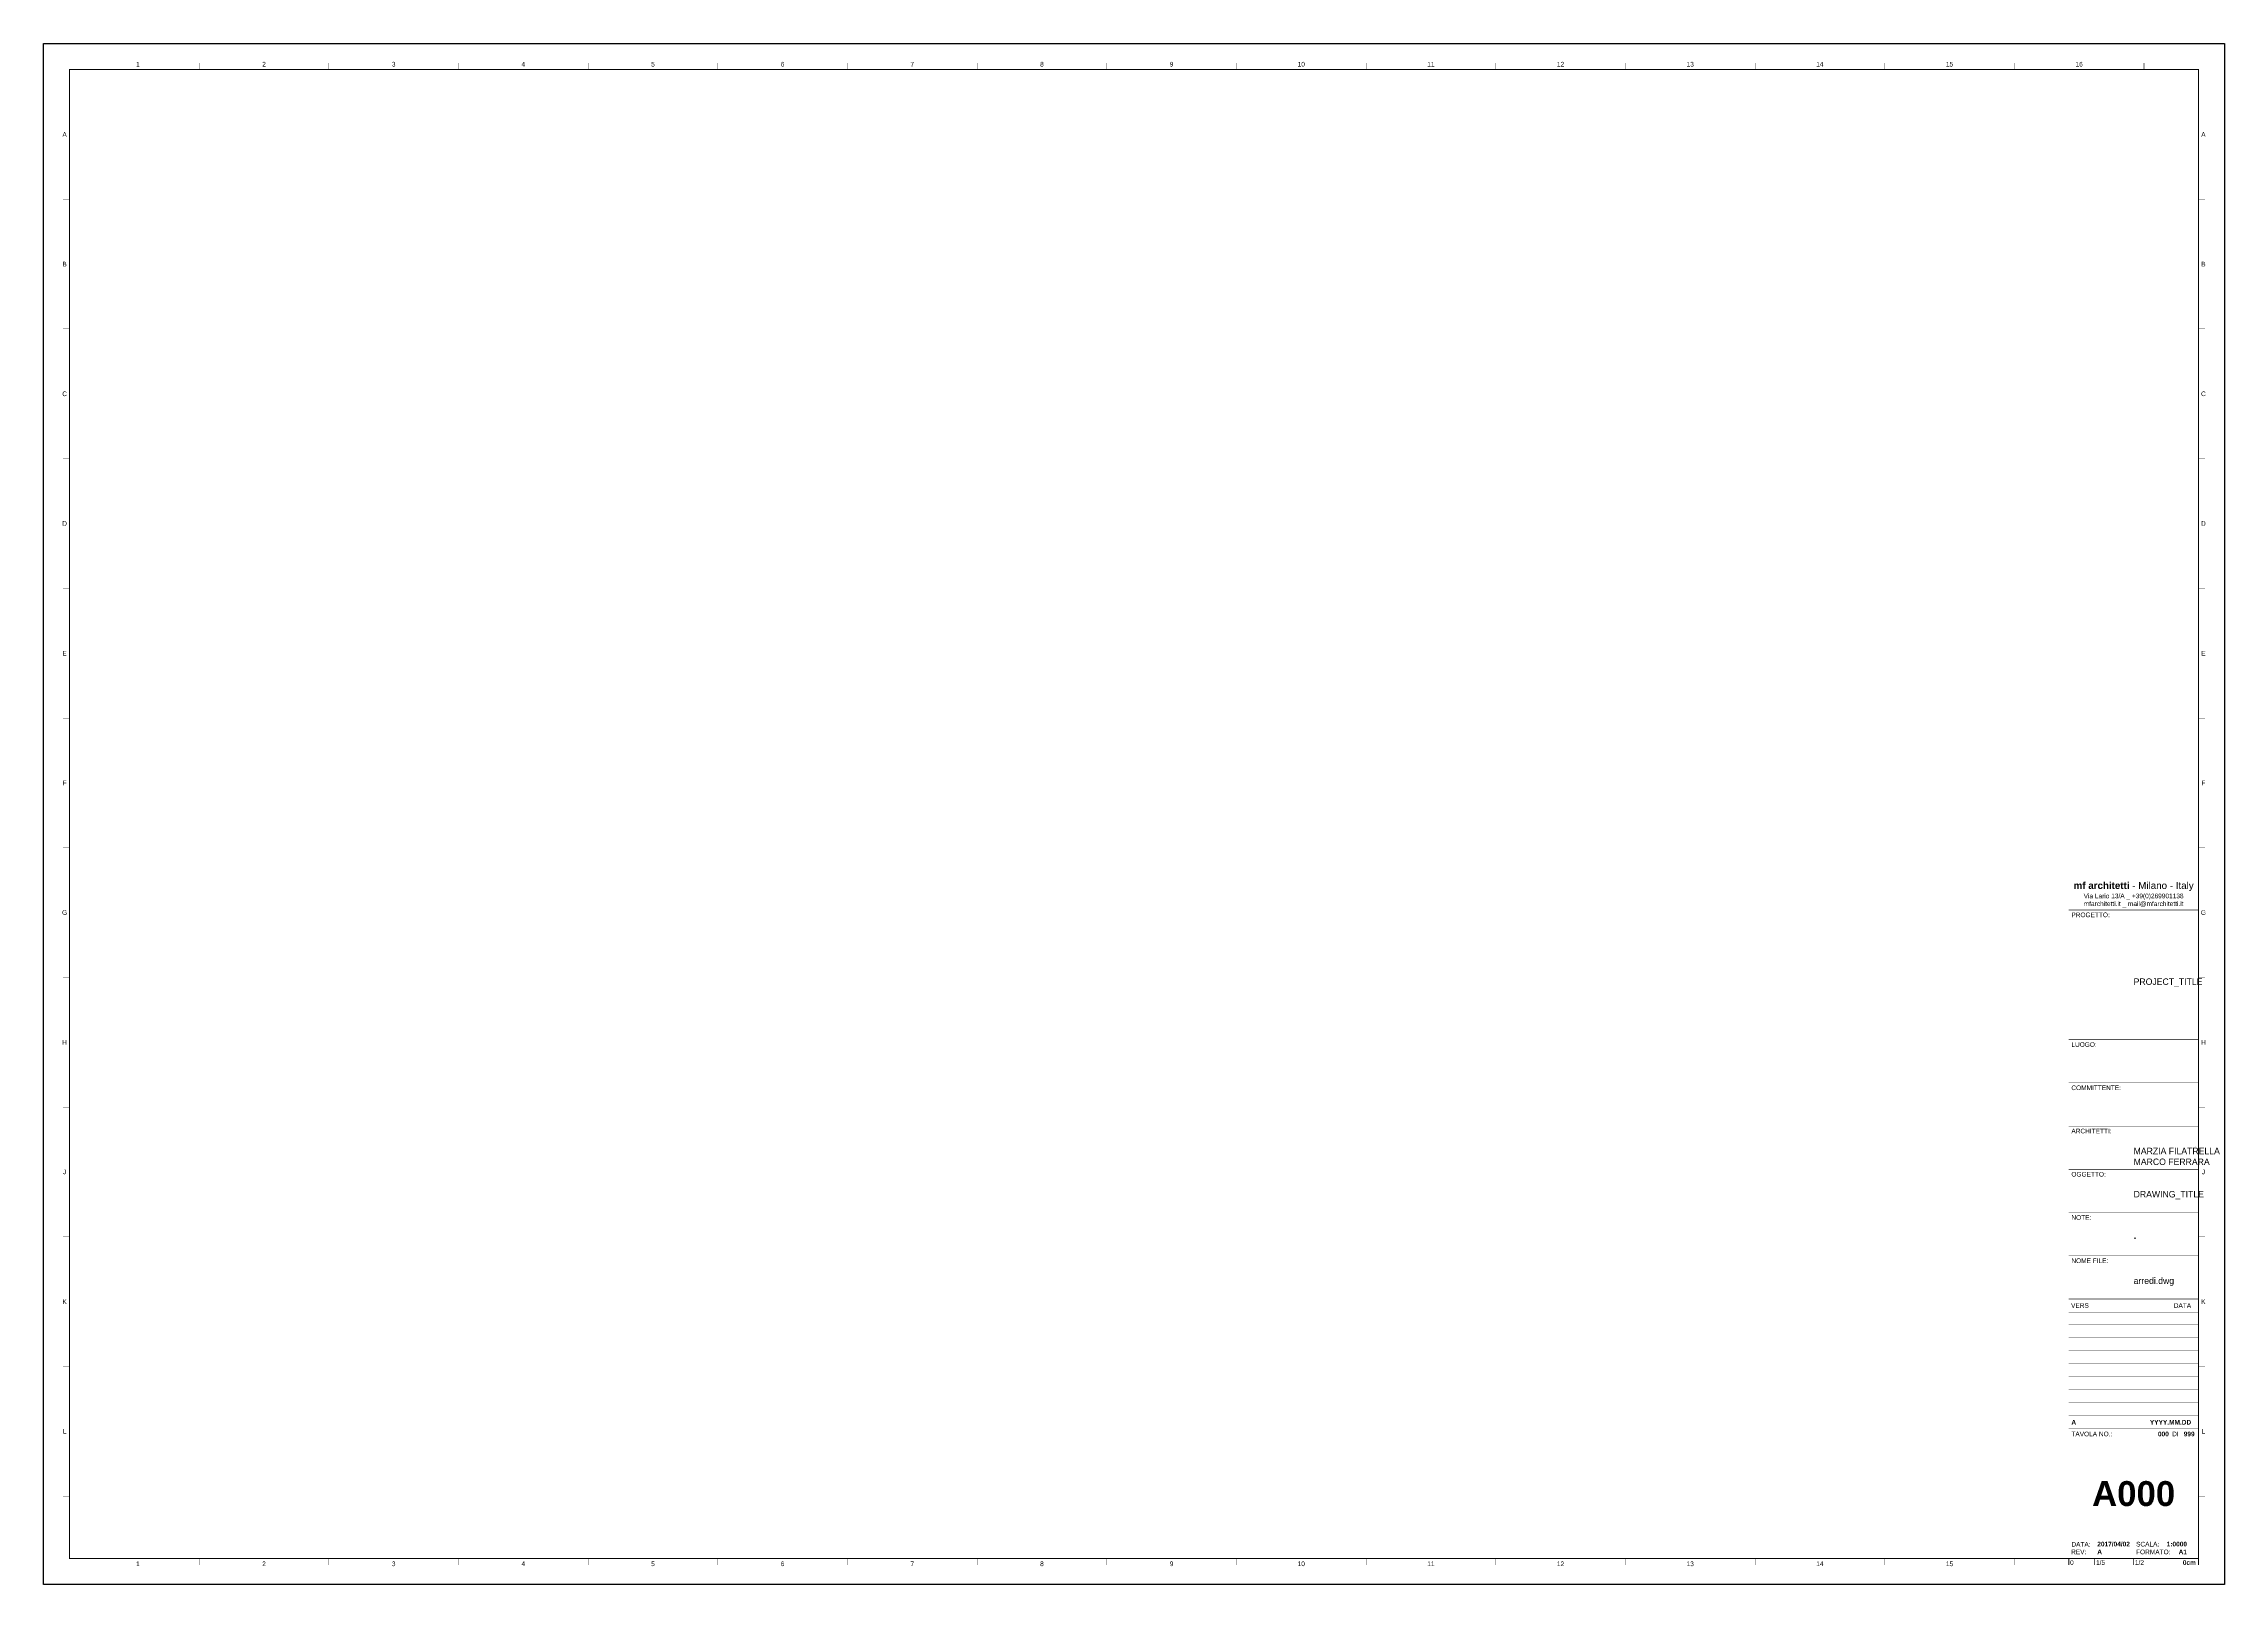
# Paper-space layout 'A1Landscape' of a CAD drawing. Header units: millimetres. Extents: x 0 to 841, y 0 to 594.
import ezdxf
from ezdxf.enums import TextEntityAlignment as Align

# ---------------------------------------------------------------- set-up
doc = ezdxf.new("R2018")
doc.units = ezdxf.units.MM
doc.header["$LTSCALE"] = 5
doc.header["$MEASUREMENT"] = 0
doc.layers.get('0').update_dxf_attribs({"color": 2})
doc.layers.add('G-ANNO-TTLB-009', color=251, linetype='Continuous')
doc.styles.add('ARIAL', font='arial.ttf')
doc.styles.add('ARIAL-BOLD', font='arialbd.ttf')
doc.styles.get("Standard").update_dxf_attribs({"font": 'arial.ttf'})
doc.styles.add('textstyle112', font='')
doc.styles.get('textstyle112').set_extended_font_data('Arial')

# ---------------------------------------------------------------- blocks, each defined once
blk = doc.blocks.new('page_format')
for points in [[(10, 584), (10, -10), (-831, -10), (-831, 584)], [(-1.01, 158.78), (-1.01, 158.78)]]:
    blk.add_lwpolyline(points, close=True)
at = {"const_width": 0.35}
blk.add_lwpolyline([(0, 574), (0, 0), (-821, 0), (-821, 574)], close=True, dxfattribs=at)
at = {"const_width": 0.13}
for points in [[(-771, 576.5), (-771, 574)], [(-721, 576.5), (-721, 574)], [(-671, 576.5), (-671, 574)], [(-621, 576.5), (-621, 574)], [(-571, 576.5), (-571, 574)], [(-521, 576.5), (-521, 574)], [(-471, 576.5), (-471, 574)], [(-421, 576.5), (-421, 574)], [(-371, 576.5), (-371, 574)], [(-321, 576.5), (-321, 574)], [(-271, 576.5), (-271, 574)], [(-221, 576.5), (-221, 574)], [(-171, 576.5), (-171, 574)], [(-121, 576.5), (-121, 574)], [(-71, 576.5), (-71, 574)], [(-21, 576.5), (-21, 574)], [(-823.5, 524), (-821, 524)], [(2.5, 524), (0, 524)], [(-823.5, 474), (-821, 474)], [(2.5, 474), (0, 474)], [(-823.5, 424), (-821, 424)], [(2.5, 424), (0, 424)], [(-823.5, 374), (-821, 374)], [(2.5, 374), (0, 374)], [(-823.5, 324), (-821, 324)], [(2.5, 324), (0, 324)], [(-823.5, 274), (-821, 274)], [(2.5, 274), (0, 274)], [(-823.5, 224), (-821, 224)], [(2.5, 224), (0, 224)], [(-823.5, 174), (-821, 174)], [(2.5, 174), (0, 174)], [(-823.5, 124), (-821, 124)], [(2.5, 124), (0, 124)], [(-823.5, 74), (-821, 74)], [(2.5, 74), (0, 74)], [(-823.5, 24), (-821, 24)], [(2.5, 24), (0, 24)], [(-771, -2.5), (-771, 0)], [(-721, -2.5), (-721, 0)], [(-671, -2.5), (-671, 0)], [(-621, -2.5), (-621, 0)], [(-571, -2.5), (-571, 0)], [(-521, -2.5), (-521, 0)], [(-471, -2.5), (-471, 0)], [(-421, -2.5), (-421, 0)], [(-371, -2.5), (-371, 0)], [(-321, -2.5), (-321, 0)], [(-271, -2.5), (-271, 0)], [(-221, -2.5), (-221, 0)], [(-171, -2.5), (-171, 0)], [(-121, -2.5), (-121, 0)], [(-71, -2.5), (-71, 0)]]:
    blk.add_lwpolyline(points, dxfattribs=at)
at = {"style": 'ARIAL'}
for s, p in [('1', (-794.65, 576.07)), ('2', (-746, 576.07)), ('3', (-696, 576.07)), ('4', (-646, 576.07)), ('5', (-596, 576.07)), ('6', (-546, 576.07)), ('7', (-496, 576.07)), ('8', (-446, 576.07)), ('9', (-396, 576.07)), ('10', (-346, 576.07)), ('11', (-296, 576.07)), ('12', (-246, 576.07)), ('13', (-196, 576.07)), ('14', (-146, 576.07)), ('15', (-96, 576.07)), ('16', (-46, 576.07)), ('A', (-822.91, 549)), ('A', (1.91, 549)), ('B', (-822.91, 499)), ('B', (1.91, 499)), ('C', (-822.91, 449)), ('C', (1.91, 449)), ('D', (-822.91, 399)), ('D', (1.91, 399)), ('E', (-822.91, 349)), ('E', (1.91, 349)), ('F', (-822.91, 299)), ('F', (1.91, 299)), ('G', (-822.91, 249)), ('G', (1.91, 249)), ('H', (-822.91, 199)), ('H', (1.91, 199)), ('J', (-822.91, 149)), ('J', (1.91, 149)), ('K', (-822.91, 99)), ('K', (1.91, 99)), ('L', (-822.91, 49)), ('L', (1.91, 49)), ('1', (-794.65, -2.07)), ('2', (-746, -2.07)), ('3', (-696, -2.07)), ('4', (-646, -2.07)), ('5', (-596, -2.07)), ('6', (-546, -2.07)), ('7', (-496, -2.07)), ('8', (-446, -2.07)), ('9', (-396, -2.07)), ('10', (-346, -2.07)), ('11', (-296, -2.07)), ('12', (-246, -2.07)), ('13', (-196, -2.07)), ('14', (-146, -2.07)), ('15', (-96, -2.07))]:
    blk.add_text(s, height=1.8, dxfattribs=at).set_placement(p, align=Align.MIDDLE_CENTER)
blk = doc.blocks.new('title_block')
for points, const_width in [([(0, 250), (-50, 250)], 0.18), ([(0, 200), (-50, 200)], 0.18), ([(0, 183.33), (-50, 183.33)], 0.18), ([(0, 166.67), (-50, 166.67)], 0.18), ([(-50, 166.67), (0, 166.67)], 0.18), ([(-50, 150), (0, 150)], 0.18), ([(-50, 150), (0, 150)], 0.18), ([(-50, 150), (0, 150)], 0.18), ([(-50, 150), (0, 150)], 0.18), ([(-50, 133.33), (0, 133.33)], 0.18), ([(-50, 116.67), (0, 116.67)], 0.18), ([(-50, 116.67), (0, 116.67)], 0.18), ([(-50, 100), (0, 100)], 0.18), ([(-50, 95), (0, 95)], 0.12), ([(-50, 90), (0, 90)], 0.12), ([(-50, 85), (0, 85)], 0.12), ([(-50, 80), (0, 80)], 0.12), ([(-50, 75), (0, 75)], 0.12), ([(-50, 70), (0, 70)], 0.12), ([(-50, 65), (0, 65)], 0.12), ([(-50, 60), (0, 60)], 0.12), ([(-50, 55), (0, 55)], 0.12), ([(-50, 50), (0, 50)], 0.18), ([(-50, 0), (-50, -2.5)], 0.35), ([(-40, 0), (-40, -2.5)], 0.18), ([(-25, 0), (-25, -2.5)], 0.18), ([(0, 0), (0, -2.5)], 0.35)]:
    blk.add_lwpolyline(points, dxfattribs=dict(const_width=const_width))
at = {"style": 'ARIAL'}
for s, p in [('PROGETTO:', (-49, 249.02)), ('LUOGO:', (-49, 199.02)), ('COMMITTENTE:', (-49, 182.35)), ('ARCHITETTI:', (-49, 165.68)), ('OGGETTO:', (-49, 149.02)), ('NOTE:', (-49, 132.35)), ('NOME FILE:', (-49, 115.68)), ('TAVOLA NO.:', (-49, 48.88))]:
    blk.add_text(s, height=1.8, dxfattribs=at).set_placement(p, align=Align.TOP_LEFT)
for s, p in [('VERS', (-49.13, 97.5)), ('DI', (-10.14, 47.99)), ('REV:', (-49.1, 2.54)), ('DATA:', (-49, 5.44)), ('SCALA:', (-24.06, 5.5)), ('FORMATO:', (-24.06, 2.5))]:
    blk.add_text(s, height=1.8, dxfattribs=at).set_placement(p, align=Align.MIDDLE_LEFT)
for s, style, p in [('DATA', 'ARIAL', (-2.81, 97.5)), ('A1', 'ARIAL-BOLD', (-4.42, 2.5))]:
    blk.add_text(s, height=1.8, dxfattribs=dict(style=style)).set_placement(p, align=Align.MIDDLE_RIGHT)
at = {"style": 'textstyle112'}
blk.add_text('0', height=1.8, dxfattribs=at).set_placement((-48.8, -0.7), align=Align.TOP_CENTER)
at = {"style": 'ARIAL'}
for s, p in [('1/5', (-39.5, -2.5)), ('1/2', (-24.5, -2.5))]:
    blk.add_text(s, height=1.8, dxfattribs=at).set_placement(p)
at = {"insert": (-25, 250.98), "char_height": 1.8, "width": 56.8694, "attachment_point": 8, "style": 'ARIAL'}
blk.add_mtext('{\\fArial|b1|i0|c0|p0;\\H2.7;mf architetti \\fArial|b0|i0|c0|p0;- Milano - Italy\\P\\H1.8;Via Lario 13/A _ +39(0)269901138\\Pmfarchitetti.it _ mail@mfarchitetti.it}', dxfattribs=at)
at = {"lineweight": 30, "flags": 104}
for tag, height, p in [('PROJECT_TITLE', 3.6, (-25, 223.61)), ('SITE', 1.8, (-25, 191.67)), ('CLIENT', 1.8, (-25, 175)), ('AUTHOR', 1.8, (-25, 158.33)), ('DRAWING_TITLE', 1.8, (-25, 141.67)), ('NOTES', 1.8, (-25, 125)), ('FILENAME', 1.8, (-25, 108.33))]:
    blk.add_attdef(tag, text='', height=height, dxfattribs=at).set_placement(p, align=Align.MIDDLE_CENTER)
at = {"style": 'ARIAL-BOLD'}
for tag, p in [('VERSION_9', (-49, 92.5)), ('VERSION_8', (-49, 87.5)), ('VERSION_7', (-49, 82.5)), ('VERSION_6', (-49, 77.5)), ('VERSION_5', (-49, 72.5)), ('VERSION_4', (-49, 67.5)), ('VERSION_3', (-49, 62.5)), ('VERSION_2', (-49, 57.5)), ('VERSION_1', (-49, 52.5)), ('SHEET_TOTAL', (-5.68, 47.98)), ('DATE', (-39.01, 5.53)), ('REV', (-39.01, 2.54))]:
    blk.add_attdef(tag, text='', height=1.8, dxfattribs=at).set_placement(p, align=Align.MIDDLE_LEFT)
for tag, p in [('DATA_9', (-2.81, 92.5)), ('DATA_8', (-2.81, 87.5)), ('DATA_7', (-2.81, 82.5)), ('DATA_6', (-2.81, 77.5)), ('DATA_5', (-2.81, 72.5)), ('DATA_4', (-2.81, 67.5)), ('DATA_3', (-2.81, 62.5)), ('DATA_2', (-2.81, 57.5)), ('DATA_1', (-2.81, 52.5)), ('SHEET_COPY', (-11.42, 47.98)), ('SCALE', (-4.42, 5.53))]:
    blk.add_attdef(tag, text='', height=1.8, dxfattribs=at).set_placement(p, align=Align.MIDDLE_RIGHT)
blk.add_attdef('SHEET', text='', height=9.6, dxfattribs=at).set_placement((-25, 25), align=Align.MIDDLE_CENTER)
blk.add_attdef('FIVECM', text='', height=1.8, dxfattribs=at).set_placement((-1, -3.03), align=Align.BOTTOM_RIGHT)

psp = doc.layouts.new('A1Landscape')

# ---------------------------------------------------------------- block references
at = {"layer": 'G-ANNO-TTLB-009'}
psp.add_blockref('page_format', (831, 10), dxfattribs=at)
ref = psp.add_blockref('title_block', (831, 10), dxfattribs=at)
ref.add_attrib('SHEET_COPY', '000', dxfattribs={"layer": '0', "height": 1.8, "style": 'ARIAL-BOLD'}).set_placement((819.58, 57.98), align=Align.MIDDLE_RIGHT)
ref.add_attrib('SHEET_TOTAL', '999', dxfattribs={"layer": '0', "height": 1.8, "style": 'ARIAL-BOLD'}).set_placement((825.32, 57.98), align=Align.MIDDLE_LEFT)
ref.add_attrib('SCALE', '1:0000', dxfattribs={"layer": '0', "height": 1.8, "style": 'ARIAL-BOLD'}).set_placement((826.58, 15.53), align=Align.MIDDLE_RIGHT)
ref.add_attrib('DATE', '2017/04/02', dxfattribs={"layer": '0', "height": 1.8, "style": 'ARIAL-BOLD'}).set_placement((791.98, 15.53), align=Align.MIDDLE_LEFT)
ref.add_attrib('SHEET', 'A000', dxfattribs={"layer": '0', "height": 9.6, "style": 'ARIAL-BOLD'}).set_placement((806, 35), align=Align.MIDDLE_CENTER)
ref.add_attrib('DATA_1', 'YYYY.MM.DD', dxfattribs={"layer": '0', "height": 1.8, "style": 'ARIAL-BOLD'}).set_placement((828.19, 62.5), align=Align.MIDDLE_RIGHT)
ref.add_attrib('VERSION_1', 'A', dxfattribs={"layer": '0', "height": 1.8, "style": 'ARIAL-BOLD'}).set_placement((782, 62.5), align=Align.MIDDLE_LEFT)
lines = psp.add_mtext('arredi.dwg', dxfattribs={"layer": '0', "insert": (806, 118.33), "char_height": 2.5, "attachment_point": 1})
ref.add_attrib('FILENAME', '', (806, 118.33), dxfattribs={"flags": 104}).embed_mtext(lines)
lines = psp.add_mtext('-', dxfattribs={"layer": '0', "insert": (806, 135), "char_height": 2.5, "attachment_point": 1})
ref.add_attrib('NOTES', '', (806, 135), dxfattribs={"flags": 104}).embed_mtext(lines)
lines = psp.add_mtext('DRAWING_TITLE', dxfattribs={"layer": '0', "insert": (806, 151.67), "char_height": 2.5, "attachment_point": 1})
ref.add_attrib('DRAWING_TITLE', '', (806, 151.67), dxfattribs={"flags": 104}).embed_mtext(lines)
lines = psp.add_mtext('MARZIA FILATRELLA\\PMARCO FERRARA', dxfattribs={"layer": '0', "insert": (806, 168.33), "char_height": 2.5, "attachment_point": 1})
ref.add_attrib('AUTHOR', '', (806, 168.33), dxfattribs={"flags": 104}).embed_mtext(lines)
lines = psp.add_mtext('PROJECT_TITLE', dxfattribs={"layer": '0', "insert": (806, 233.61), "char_height": 2.5, "attachment_point": 1})
ref.add_attrib('PROJECT_TITLE', '', (806, 233.61), dxfattribs={"flags": 104}).embed_mtext(lines)
ref.add_attrib('REV', 'A', dxfattribs={"layer": '0', "height": 1.8, "style": 'ARIAL-BOLD'}).set_placement((791.98, 12.54), align=Align.MIDDLE_LEFT)
ref.add_attrib('FIVECM', '0cm', dxfattribs={"layer": '0', "height": 1.8, "style": 'ARIAL-BOLD'}).set_placement((830, 6.97), align=Align.BOTTOM_RIGHT)

doc.saveas('drawing.dxf')
